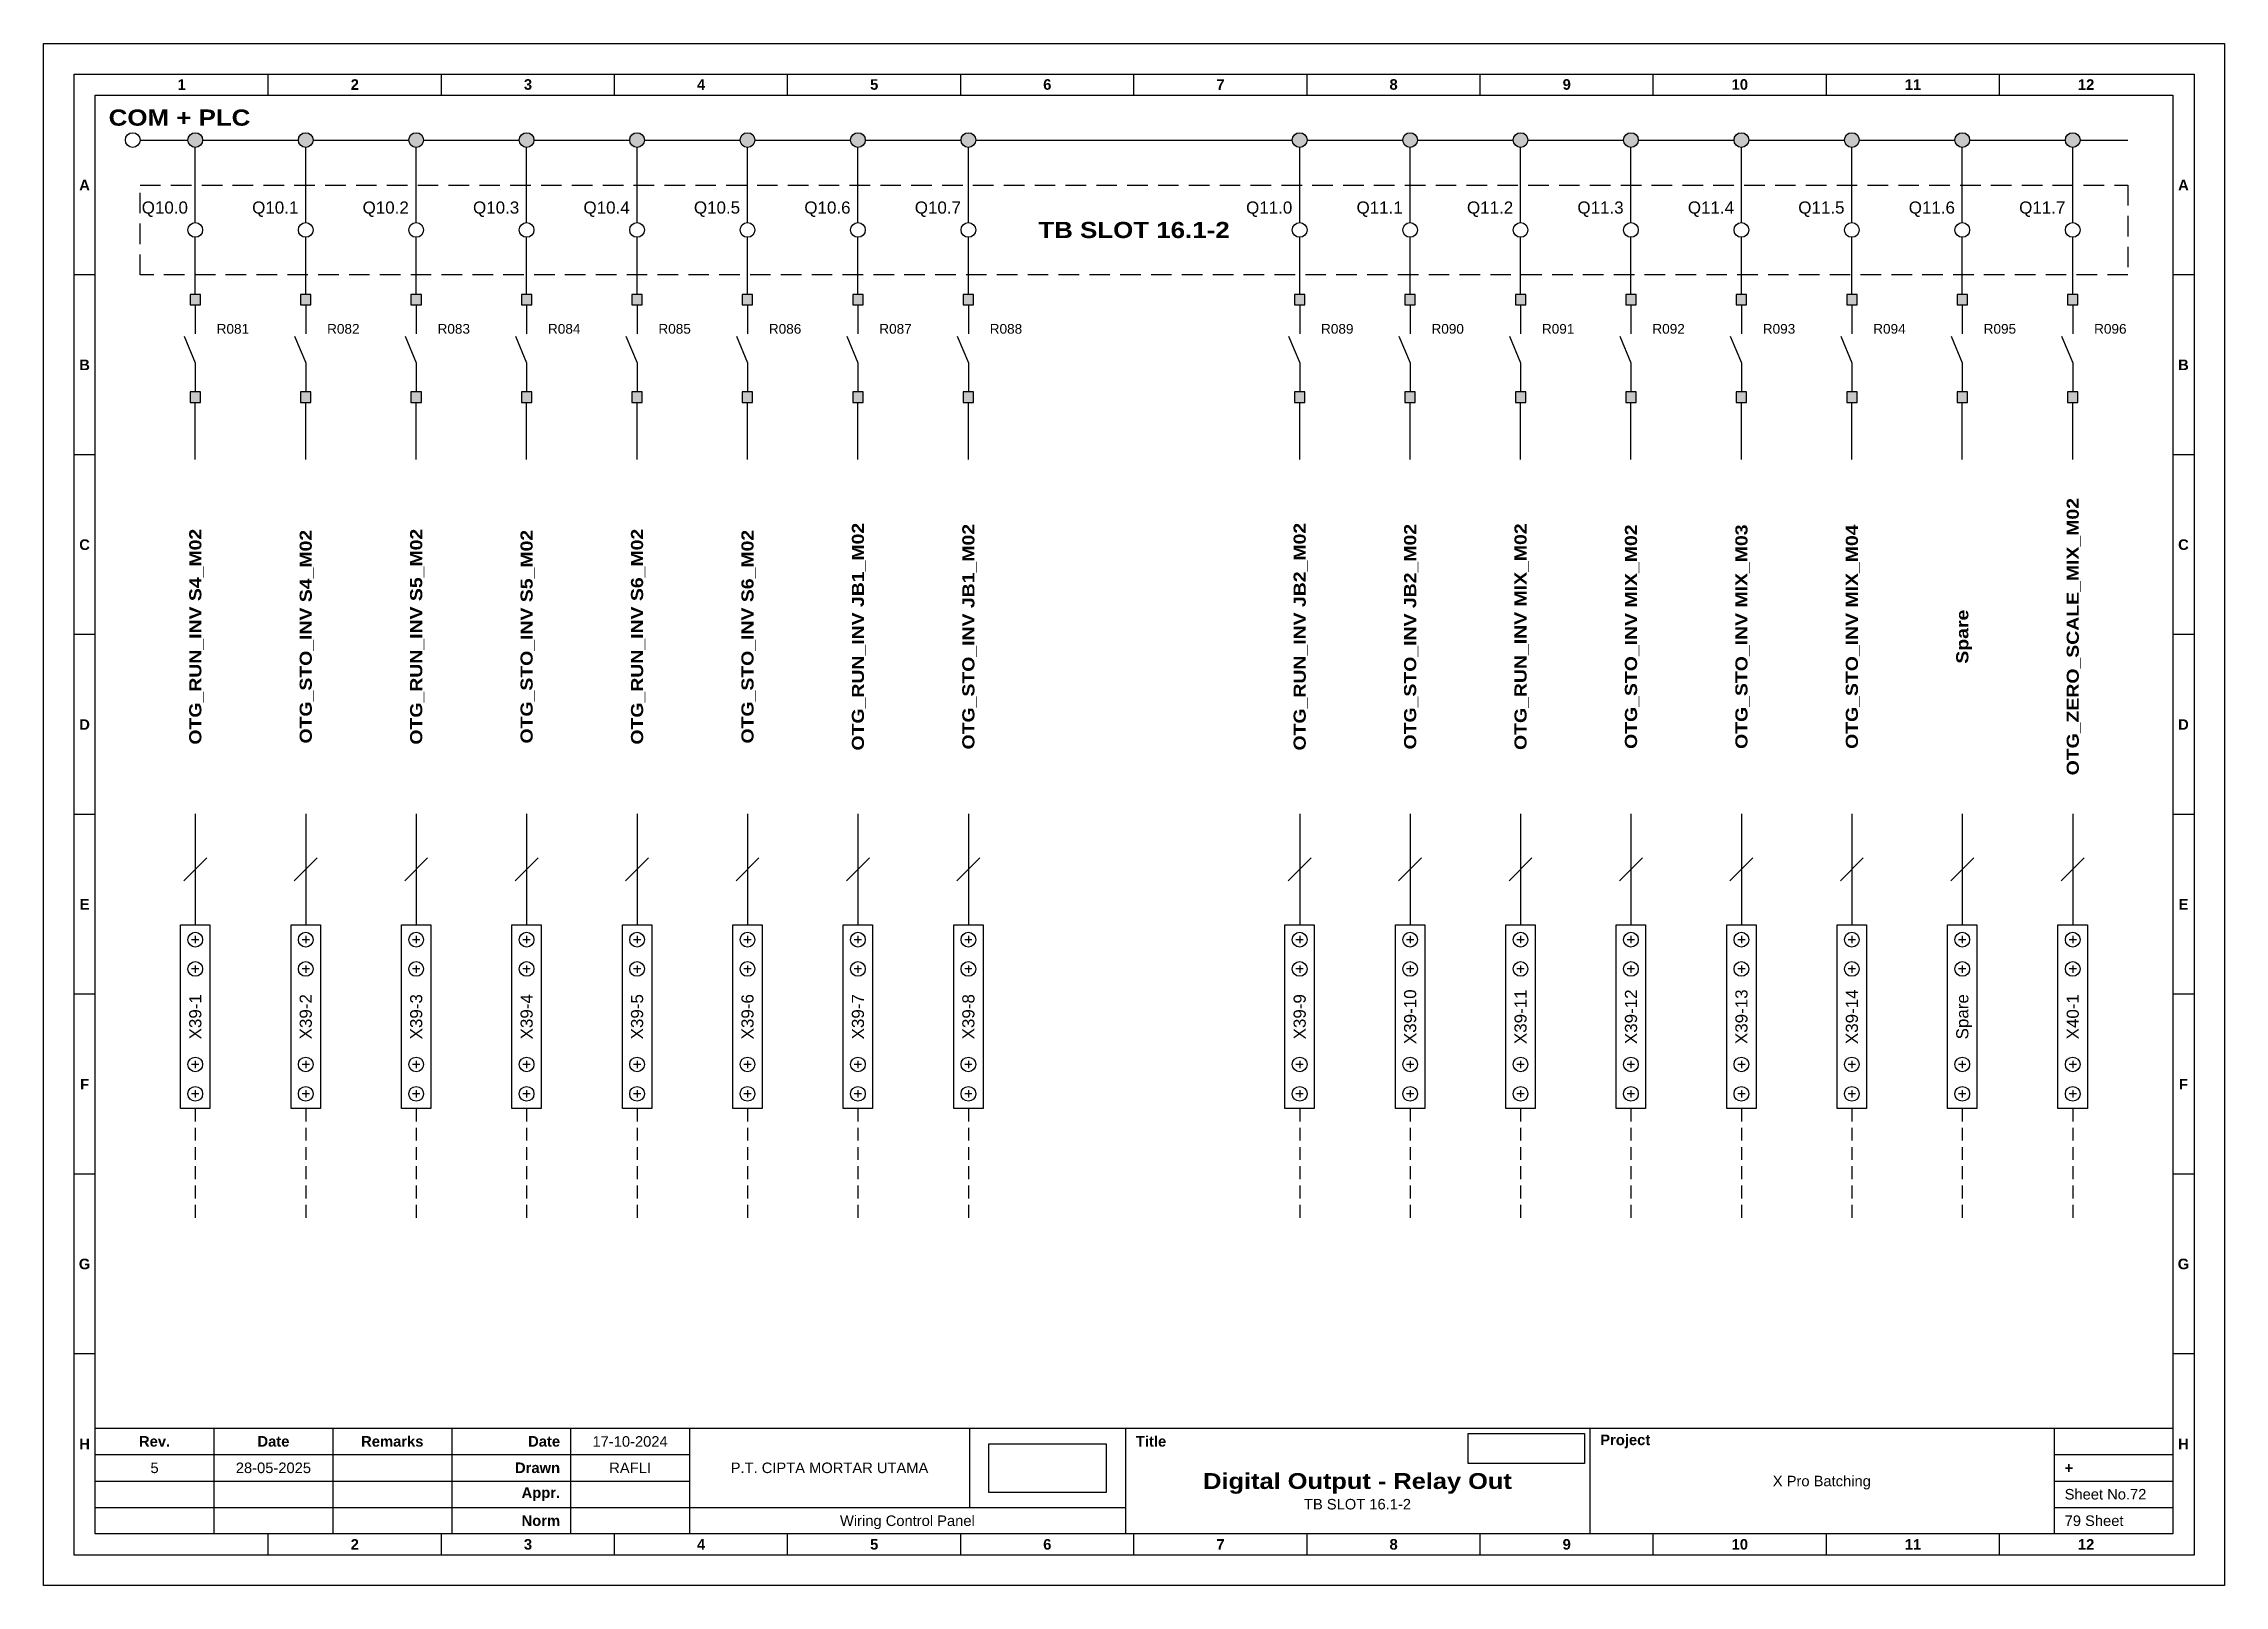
# Model space of a CAD drawing. Header units: millimetres. Extents: x 1512 to 2711, y 1342 to 1994.
# Drawn here: x 2131.7 to 2401.1, y 1572.7 to 1763.1 of the extents above; entities that cross this region are included whole.
import ezdxf
from ezdxf.enums import TextEntityAlignment as Align

# ---------------------------------------------------------------- set-up
doc = ezdxf.new("R2010")
doc.units = ezdxf.units.MM
doc.linetypes.add('HIDDEN', pattern=[9.525, 6.35, -3.175])
doc.styles.add('Bold', font='ariblk.ttf', dxfattribs={"height": 25.4})
doc.styles.get("Standard").update_dxf_attribs({"font": 'arial.ttf'})
picture_1 = doc.add_image_def('image1.png', size_in_pixel=(2048, 847))
picture_2 = doc.add_image_def('image2.png', size_in_pixel=(2092, 542))

msp = doc.modelspace()

# ---------------------------------------------------------------- texts
at = {"ltscale": 500, "style": 'Bold'}
msp.add_text('COM + PLC', height=2, dxfattribs=at).set_placement((2139.74, 1753.93), align=Align.MIDDLE_LEFT)
at = {"ltscale": 500}
for s, p in [('Q10.0', (2149.53, 1742.82)), ('Q10.1', (2163.17, 1742.82)), ('Q10.2', (2176.81, 1742.82)), ('Q10.3', (2190.45, 1742.82)), ('Q10.4', (2204.09, 1742.82)), ('Q10.5', (2217.73, 1742.82)), ('Q10.6', (2231.37, 1742.82)), ('Q10.7', (2245.01, 1742.82)), ('Q11.0', (2285.93, 1742.82)), ('Q11.1', (2299.57, 1742.82)), ('Q11.2', (2313.21, 1742.82)), ('Q11.3', (2326.85, 1742.82)), ('Q11.4', (2340.49, 1742.82)), ('Q11.5', (2354.13, 1742.82)), ('Q11.6', (2367.77, 1742.82)), ('Q11.7', (2381.41, 1742.82))]:
    msp.add_text(s, height=1.5, dxfattribs=at).set_placement(p, align=Align.MIDDLE_RIGHT)
at = {"ltscale": 500, "style": 'Bold'}
msp.add_text('TB SLOT 16.1-2', height=2, dxfattribs=at).set_placement((2266.38, 1740.05), align=Align.MIDDLE_CENTER)
at = {"ltscale": 500}
for s, p in [('R081', (2153.08, 1727.84)), ('R082', (2166.72, 1727.84)), ('R083', (2180.36, 1727.84)), ('R084', (2194, 1727.84)), ('R085', (2207.64, 1727.84)), ('R086', (2221.28, 1727.84)), ('R087', (2234.92, 1727.84)), ('R088', (2248.56, 1727.84)), ('R089', (2289.48, 1727.84)), ('R090', (2303.12, 1727.84)), ('R091', (2316.76, 1727.84)), ('R092', (2330.4, 1727.84)), ('R093', (2344.04, 1727.84)), ('R094', (2357.68, 1727.84)), ('R095', (2371.32, 1727.84)), ('R096', (2384.96, 1727.84))]:
    msp.add_text(s, height=1.2, dxfattribs=at).set_placement(p, align=Align.MIDDLE_LEFT)
at = {"ltscale": 500, "style": 'Bold'}
for s, p in [('OTG_ZERO_SCALE_MIX_M02', (2382.32, 1689.82)), ('OTG_RUN_INV S4_M02', (2150.44, 1689.82)), ('OTG_STO_INV S4_M02', (2164.08, 1689.82)), ('OTG_RUN_INV S5_M02', (2177.72, 1689.82)), ('OTG_STO_INV S5_M02', (2191.36, 1689.82)), ('OTG_RUN_INV S6_M02', (2205, 1689.82)), ('OTG_STO_INV S6_M02', (2218.64, 1689.82)), ('OTG_RUN_INV JB1_M02', (2232.28, 1689.82)), ('OTG_STO_INV JB1_M02', (2245.92, 1689.82)), ('OTG_RUN_INV JB2_M02', (2286.84, 1689.82)), ('OTG_STO_INV JB2_M02', (2300.48, 1689.82)), ('OTG_RUN_INV MIX_M02', (2314.12, 1689.82)), ('OTG_STO_INV MIX_M02', (2327.76, 1689.82)), ('OTG_STO_INV MIX_M03', (2341.4, 1689.82)), ('OTG_STO_INV MIX_M04', (2355.04, 1689.82)), ('Spare', (2368.68, 1689.82))]:
    msp.add_text(s, height=1.5, rotation=90, dxfattribs=at).set_placement(p, align=Align.MIDDLE_CENTER)
at = {"ltscale": 500}
for s, p in [('X39-10', (2300.48, 1642.88)), ('X39-11', (2314.12, 1642.88)), ('X39-12', (2327.76, 1642.88)), ('X39-13', (2341.4, 1642.88)), ('X39-14', (2355.04, 1642.88)), ('X39-1', (2150.44, 1642.88)), ('X39-2', (2164.08, 1642.88)), ('X39-3', (2177.72, 1642.88)), ('X39-4', (2191.36, 1642.88)), ('X39-5', (2205, 1642.88)), ('X39-6', (2218.64, 1642.88)), ('X39-7', (2232.28, 1642.88)), ('X39-8', (2245.92, 1642.88)), ('X39-9', (2286.84, 1642.88)), ('Spare', (2368.68, 1642.88)), ('X40-1', (2382.32, 1642.88))]:
    msp.add_text(s, height=1.5, rotation=90, dxfattribs=at).set_placement(p, align=Align.MIDDLE_CENTER)

# ---------------------------------------------------------------- blocks, each defined once
blk = doc.blocks.new('KOP MU PROJECT')
at = {"color": 6, "ltscale": 50}
for p, q in [((27.74, 184.05), (27.74, 186.66)), ((49.13, 184.05), (49.13, 186.66)), ((70.51, 184.05), (70.51, 186.66)), ((91.89, 184.05), (91.89, 186.66)), ((113.27, 184.05), (113.27, 186.66)), ((134.66, 184.05), (134.66, 186.66)), ((156.04, 184.05), (156.04, 186.66)), ((177.42, 184.05), (177.42, 186.66)), ((198.8, 184.05), (198.8, 186.66)), ((220.19, 184.05), (220.19, 186.66)), ((241.57, 184.05), (241.57, 186.66)), ((6.36, 161.84), (3.75, 161.84)), ((265.59, 161.84), (262.98, 161.84)), ((6.36, 139.63), (3.75, 139.63)), ((265.59, 139.63), (262.98, 139.63)), ((6.36, 117.42), (3.75, 117.42)), ((265.59, 117.42), (262.98, 117.42)), ((6.36, 95.22), (3.75, 95.22)), ((265.59, 95.22), (262.98, 95.22)), ((6.36, 73.01), (3.75, 73.01)), ((265.59, 73.01), (262.98, 73.01)), ((6.36, 50.8), (3.75, 50.8)), ((265.59, 50.8), (262.98, 50.8)), ((6.36, 28.59), (3.75, 28.59)), ((265.59, 28.59), (262.98, 28.59)), ((27.74, 3.75), (27.74, 6.36)), ((49.13, 3.75), (49.13, 6.36)), ((70.51, 3.75), (70.51, 6.36)), ((91.89, 3.75), (91.89, 6.36)), ((113.27, 3.75), (113.27, 6.36)), ((134.66, 3.75), (134.66, 6.36)), ((156.04, 3.75), (156.04, 6.36)), ((177.42, 3.75), (177.42, 6.36)), ((198.8, 3.75), (198.8, 6.36)), ((220.19, 3.75), (220.19, 6.36)), ((241.57, 3.75), (241.57, 6.36))]:
    blk.add_line(p, q, dxfattribs=at)
at = {"ltscale": 50}
for p, q in [((6.36, 19.41), (262.98, 19.41)), ((21.04, 19.41), (21.04, 6.36)), ((35.72, 19.41), (35.72, 6.36)), ((50.41, 19.41), (50.41, 6.36)), ((65.09, 19.41), (65.09, 6.36)), ((79.77, 19.41), (79.77, 6.36)), ((114.35, 19.41), (114.35, 9.62)), ((133.6, 19.41), (133.6, 6.36)), ((190.95, 19.41), (190.95, 6.36)), ((248.3, 19.41), (248.3, 6.36)), ((6.36, 16.15), (79.77, 16.15)), ((248.3, 16.15), (262.98, 16.15)), ((6.36, 12.89), (79.77, 12.89)), ((248.3, 12.89), (262.98, 12.89)), ((6.36, 9.62), (133.6, 9.62)), ((248.3, 9.62), (262.98, 9.62))]:
    blk.add_line(p, q, dxfattribs=at)
at = {"color": 1, "ltscale": 50}
blk.add_lwpolyline([(269.34, 0), (0, 0), (0, 190.41), (269.34, 190.41)], close=True, dxfattribs=at)
at = {"color": 6, "ltscale": 50}
for points in [[(265.59, 3.75), (3.75, 3.75), (3.75, 186.66), (265.59, 186.66)], [(262.98, 6.36), (6.36, 6.36), (6.36, 184.05), (262.98, 184.05)]]:
    blk.add_lwpolyline(points, close=True, dxfattribs=at)
at = {"ltscale": 50, "char_height": 1.305, "attachment_point": 4}
for s, width, heights, insert in [('\\pxqc;{\\fArial|b1|i0|c0|p34;1}', 21.3825, [2.51], (6.36, 185.36)), ('\\pxqc;{\\fArial|b1|i0|c0|p34;2}', 21.3825, [2.51], (27.74, 185.36)), ('\\pxqc;{\\fArial|b1|i0|c0|p34;3}', 21.3825, [2.51], (49.13, 185.36)), ('\\pxqc;{\\fArial|b1|i0|c0|p34;4}', 21.3825, [2.51], (70.51, 185.36)), ('\\pxqc;{\\fArial|b1|i0|c0|p34;5}', 21.3825, [2.51], (91.89, 185.36)), ('\\pxqc;{\\fArial|b1|i0|c0|p34;6}', 21.3825, [2.51], (113.27, 185.36)), ('\\pxqc;{\\fArial|b1|i0|c0|p34;7}', 21.3825, [2.51], (134.66, 185.36)), ('\\pxqc;{\\fArial|b1|i0|c0|p34;8}', 21.3825, [2.51], (156.04, 185.36)), ('\\pxqc;{\\fArial|b1|i0|c0|p34;9}', 21.3825, [2.51], (177.42, 185.36)), ('\\pxqc;{\\fArial|b1|i0|c0|p34;10}', 21.3825, [2.51], (198.8, 185.36)), ('\\pxqc;{\\fArial|b1|i0|c0|p34;11}', 21.3825, [2.51], (220.19, 185.36)), ('\\pxqc;{\\fArial|b1|i0|c0|p34;12}', 21.3825, [2.51], (241.57, 185.36)), ('\\pxqc;{\\fArial|b1|i0|c0|p34;A}', 2.61, [2.51], (3.75, 172.95)), ('\\pxqc;{\\fArial|b1|i0|c0|p34;A}', 2.61, [2.51], (262.98, 172.95)), ('\\pxqc;{\\fArial|b1|i0|c0|p34;B}', 2.61, [2.51], (3.75, 150.74)), ('\\pxqc;{\\fArial|b1|i0|c0|p34;B}', 2.61, [2.51], (262.98, 150.74)), ('\\pxqc;{\\fArial|b1|i0|c0|p34;C}', 2.61, [2.51], (3.75, 128.53)), ('\\pxqc;{\\fArial|b1|i0|c0|p34;C}', 2.61, [2.51], (262.98, 128.53)), ('\\pxqc;{\\fArial|b1|i0|c0|p34;D}', 2.61, [2.51], (3.75, 106.32)), ('\\pxqc;{\\fArial|b1|i0|c0|p34;D}', 2.61, [2.51], (262.98, 106.32)), ('\\pxqc;{\\fArial|b1|i0|c0|p34;E}', 2.61, [2.51], (3.75, 84.11)), ('\\pxqc;{\\fArial|b1|i0|c0|p34;E}', 2.61, [2.51], (262.98, 84.11)), ('\\pxqc;{\\fArial|b1|i0|c0|p34;F}', 2.61, [2.51], (3.75, 61.9)), ('\\pxqc;{\\fArial|b1|i0|c0|p34;F}', 2.61, [2.51], (262.98, 61.9)), ('\\pxqc;{\\fArial|b1|i0|c0|p34;G}', 2.61, [2.51], (3.75, 39.69)), ('\\pxqc;{\\fArial|b1|i0|c0|p34;G}', 2.61, [2.51], (262.98, 39.69)), ('\\pxqc;{\\fArial|b1|i0|c0|p34;H}', 2.61, [2.51], (3.75, 17.47)), ('\\pxqc;{\\fArial|b1|i0|c0|p34;Rev.}', 14.6811, [2.88], (6.36, 17.78)), ('\\pxqc;{\\fArial|b1|i0|c0|p34;Date}', 14.6811, [2.88], (21.04, 17.78)), ('\\pxqc;{\\fArial|b1|i0|c0|p34;Remarks}', 14.6811, [2.88], (35.72, 17.78)), ('\\pxqr;{\\fArial|b1|i0|c0|p34;Date}', 13.3761, [2.88], (50.41, 17.78)), ('\\pxql;{\\fArial|b1|i0|c0|p34;Title}', 50.2419, [2.88], (134.9, 17.78)), ('\\pxql;{\\fArial|b1|i0|c0|p34;Project}', 50.2419, [2.88], (192.25, 17.78)), ('\\pxqc;{\\fArial|b1|i0|c0|p34;H}', 2.61, [2.51], (262.98, 17.47)), ('\\pxqr;{\\fArial|b1|i0|c0|p34;Drawn}', 13.3761, [2.88], (50.41, 14.52)), ('\\pxql;{\\fArial|b1|i0|c0|p34;+}', 14.6811, [2.88], (249.61, 14.52)), ('\\pxqr;{\\fArial|b1|i0|c0|p34;Appr.}', 13.3761, [2.88], (50.41, 11.26)), ('\\pxqr;{\\fArial|b1|i0|c0|p34;Norm}', 13.3761, [2.88], (50.41, 7.99)), ('\\pxqc;{\\fArial|b1|i0|c0|p34;2}', 21.3825, [2.51], (27.74, 5.06)), ('\\pxqc;{\\fArial|b1|i0|c0|p34;3}', 21.3825, [2.51], (49.13, 5.06)), ('\\pxqc;{\\fArial|b1|i0|c0|p34;4}', 21.3825, [2.51], (70.51, 5.06)), ('\\pxqc;{\\fArial|b1|i0|c0|p34;5}', 21.3825, [2.51], (91.89, 5.06)), ('\\pxqc;{\\fArial|b1|i0|c0|p34;6}', 21.3825, [2.51], (113.27, 5.06)), ('\\pxqc;{\\fArial|b1|i0|c0|p34;7}', 21.3825, [2.51], (134.66, 5.06)), ('\\pxqc;{\\fArial|b1|i0|c0|p34;8}', 21.3825, [2.51], (156.04, 5.06)), ('\\pxqc;{\\fArial|b1|i0|c0|p34;9}', 21.3825, [2.51], (177.42, 5.06)), ('\\pxqc;{\\fArial|b1|i0|c0|p34;10}', 21.3825, [2.51], (198.8, 5.06)), ('\\pxqc;{\\fArial|b1|i0|c0|p34;11}', 21.3825, [2.51], (220.19, 5.06)), ('\\pxqc;{\\fArial|b1|i0|c0|p34;12}', 21.3825, [2.51], (241.57, 5.06))]:
    blk.add_mtext_dynamic_manual_height_columns(s, width=width, gutter_width=0.0326, heights=heights, dxfattribs=dict(at, insert=insert))
at = {"ltscale": 50}
for tag, p in [('DATECREATED', (72.43, 17.78)), ('REV', (13.7, 14.52)), ('REVDATE', (28.38, 14.52)), ('REMARKS', (43.06, 14.52)), ('DRAWN', (72.43, 14.52)), ('COMPANY', (97.06, 14.52)), ('PROJECT', (219.62, 12.89)), ('APPR', (72.43, 11.26)), ('NORM', (72.43, 7.99)), ('DRAWINGCATEGORY', (106.68, 7.99)), ('DESCRIPTION', (162.27, 10.03))]:
    blk.add_attdef(tag, text='', height=1.3, dxfattribs=at).set_placement(p, align=Align.MIDDLE_CENTER)
at = {"ltscale": 50, "style": 'Bold'}
blk.add_attdef('TITLE', text='', height=1.96, dxfattribs=at).set_placement((162.27, 12.89), align=Align.MIDDLE_CENTER)
at = {"ltscale": 50}
for tag, p in [('SHEETNUMBER', (249.61, 11.26)), ('TOTALSHEET', (249.61, 7.99))]:
    blk.add_attdef(tag, text='', height=1.3, dxfattribs=at).set_placement(p, align=Align.MIDDLE_LEFT)
image = blk.add_image(picture_1, insert=(116.72, 11.48), size_in_units=(14.5, 6), dxfattribs=at)
image.dxf.flags = 15
image = blk.add_image(picture_2, insert=(175.94, 15.04), size_in_units=(14.36, 3.72), dxfattribs=at)
image.dxf.flags = 15

# ---------------------------------------------------------------- hatches: boundary and pattern name
at = {"true_color": 0x105689}
h = msp.add_hatch(color=146, dxfattribs=at)
h.dxf.hatch_style = 1
h.paths.add_polyline_path([(2383.22, 1751.15, 1), (2381.41, 1751.15, 1)])
h.paths.add_polyline_path([(2369.58, 1751.15, 1), (2367.77, 1751.15, 1)])
h.paths.add_polyline_path([(2355.94, 1751.15, 1), (2354.13, 1751.15, 1)])
h.paths.add_polyline_path([(2342.3, 1751.15, 1), (2340.49, 1751.15, 1)])
h.paths.add_polyline_path([(2328.66, 1751.15, 1), (2326.85, 1751.15, 1)])
h.paths.add_polyline_path([(2315.02, 1751.15, 1), (2313.21, 1751.15, 1)])
h.paths.add_polyline_path([(2301.38, 1751.15, 1), (2299.57, 1751.15, 1)])
h.paths.add_polyline_path([(2287.74, 1751.15, 1), (2285.93, 1751.15, 1)])
h.paths.add_polyline_path([(2246.83, 1751.15, 1), (2245.01, 1751.15, 1)])
h.paths.add_polyline_path([(2233.19, 1751.15, 1), (2231.37, 1751.15, 1)])
h.paths.add_polyline_path([(2219.55, 1751.15, 1), (2217.73, 1751.15, 1)])
h.paths.add_polyline_path([(2205.91, 1751.15, 1), (2204.09, 1751.15, 1)])
h.paths.add_polyline_path([(2192.27, 1751.15, 1), (2190.45, 1751.15, 1)])
h.paths.add_polyline_path([(2178.63, 1751.15, 1), (2176.81, 1751.15, 1)])
h.paths.add_polyline_path([(2164.99, 1751.15, 1), (2163.17, 1751.15, 1)])
h.paths.add_polyline_path([(2151.35, 1751.15, 1), (2149.53, 1751.15, 1)])
h = msp.add_hatch(color=256)
h.dxf.hatch_style = 1
h.paths.add_polyline_path([(2149.8, 1732.09), (2149.8, 1730.81), (2151.08, 1730.81), (2151.08, 1732.09)])
h.paths.add_polyline_path([(2149.8, 1718.76), (2151.08, 1718.76), (2151.08, 1720.04), (2149.8, 1720.04)])
h = msp.add_hatch(color=256)
h.dxf.hatch_style = 1
h.paths.add_polyline_path([(2163.44, 1732.09), (2163.44, 1730.81), (2164.72, 1730.81), (2164.72, 1732.09)])
h.paths.add_polyline_path([(2163.44, 1718.76), (2164.72, 1718.76), (2164.72, 1720.04), (2163.44, 1720.04)])
h = msp.add_hatch(color=256)
h.dxf.hatch_style = 1
h.paths.add_polyline_path([(2177.08, 1732.09), (2177.08, 1730.81), (2178.36, 1730.81), (2178.36, 1732.09)])
h.paths.add_polyline_path([(2177.08, 1718.76), (2178.36, 1718.76), (2178.36, 1720.04), (2177.08, 1720.04)])
h = msp.add_hatch(color=256)
h.dxf.hatch_style = 1
h.paths.add_polyline_path([(2190.72, 1732.09), (2190.72, 1730.81), (2192, 1730.81), (2192, 1732.09)])
h.paths.add_polyline_path([(2190.72, 1718.76), (2192, 1718.76), (2192, 1720.04), (2190.72, 1720.04)])
h = msp.add_hatch(color=256)
h.dxf.hatch_style = 1
h.paths.add_polyline_path([(2204.36, 1732.09), (2204.36, 1730.81), (2205.64, 1730.81), (2205.64, 1732.09)])
h.paths.add_polyline_path([(2204.36, 1718.76), (2205.64, 1718.76), (2205.64, 1720.04), (2204.36, 1720.04)])
h = msp.add_hatch(color=256)
h.dxf.hatch_style = 1
h.paths.add_polyline_path([(2218, 1732.09), (2218, 1730.81), (2219.28, 1730.81), (2219.28, 1732.09)])
h.paths.add_polyline_path([(2218, 1718.76), (2219.28, 1718.76), (2219.28, 1720.04), (2218, 1720.04)])
h = msp.add_hatch(color=256)
h.dxf.hatch_style = 1
h.paths.add_polyline_path([(2231.64, 1732.09), (2231.64, 1730.81), (2232.92, 1730.81), (2232.92, 1732.09)])
h.paths.add_polyline_path([(2231.64, 1718.76), (2232.92, 1718.76), (2232.92, 1720.04), (2231.64, 1720.04)])
h = msp.add_hatch(color=256)
h.dxf.hatch_style = 1
h.paths.add_polyline_path([(2245.28, 1732.09), (2245.28, 1730.81), (2246.56, 1730.81), (2246.56, 1732.09)])
h.paths.add_polyline_path([(2245.28, 1718.76), (2246.56, 1718.76), (2246.56, 1720.04), (2245.28, 1720.04)])
h = msp.add_hatch(color=256)
h.dxf.hatch_style = 1
h.paths.add_polyline_path([(2286.2, 1732.09), (2286.2, 1730.81), (2287.48, 1730.81), (2287.48, 1732.09)])
h.paths.add_polyline_path([(2286.2, 1718.76), (2287.48, 1718.76), (2287.48, 1720.04), (2286.2, 1720.04)])
h = msp.add_hatch(color=256)
h.dxf.hatch_style = 1
h.paths.add_polyline_path([(2299.84, 1732.09), (2299.84, 1730.81), (2301.12, 1730.81), (2301.12, 1732.09)])
h.paths.add_polyline_path([(2299.84, 1718.76), (2301.12, 1718.76), (2301.12, 1720.04), (2299.84, 1720.04)])
h = msp.add_hatch(color=256)
h.dxf.hatch_style = 1
h.paths.add_polyline_path([(2313.48, 1732.09), (2313.48, 1730.81), (2314.76, 1730.81), (2314.76, 1732.09)])
h.paths.add_polyline_path([(2313.48, 1718.76), (2314.76, 1718.76), (2314.76, 1720.04), (2313.48, 1720.04)])
h = msp.add_hatch(color=256)
h.dxf.hatch_style = 1
h.paths.add_polyline_path([(2327.12, 1732.09), (2327.12, 1730.81), (2328.4, 1730.81), (2328.4, 1732.09)])
h.paths.add_polyline_path([(2327.12, 1718.76), (2328.4, 1718.76), (2328.4, 1720.04), (2327.12, 1720.04)])
h = msp.add_hatch(color=256)
h.dxf.hatch_style = 1
h.paths.add_polyline_path([(2340.76, 1732.09), (2340.76, 1730.81), (2342.04, 1730.81), (2342.04, 1732.09)])
h.paths.add_polyline_path([(2340.76, 1718.76), (2342.04, 1718.76), (2342.04, 1720.04), (2340.76, 1720.04)])
h = msp.add_hatch(color=256)
h.dxf.hatch_style = 1
h.paths.add_polyline_path([(2354.4, 1732.09), (2354.4, 1730.81), (2355.68, 1730.81), (2355.68, 1732.09)])
h.paths.add_polyline_path([(2354.4, 1718.76), (2355.68, 1718.76), (2355.68, 1720.04), (2354.4, 1720.04)])
h = msp.add_hatch(color=256)
h.dxf.hatch_style = 1
h.paths.add_polyline_path([(2368.04, 1732.09), (2368.04, 1730.81), (2369.32, 1730.81), (2369.32, 1732.09)])
h.paths.add_polyline_path([(2368.04, 1718.76), (2369.32, 1718.76), (2369.32, 1720.04), (2368.04, 1720.04)])
h = msp.add_hatch(color=256)
h.dxf.hatch_style = 1
h.paths.add_polyline_path([(2381.68, 1732.09), (2381.68, 1730.81), (2382.96, 1730.81), (2382.96, 1732.09)])
h.paths.add_polyline_path([(2381.68, 1718.76), (2382.96, 1718.76), (2382.96, 1720.04), (2381.68, 1720.04)])

# ---------------------------------------------------------------- linework, layer by layer
at = {"color": 146, "true_color": 0x105689}
for p, q in [((2143.62, 1751.15), (2149.53, 1751.15)), ((2151.35, 1751.15), (2163.17, 1751.15)), ((2164.99, 1751.15), (2176.81, 1751.15)), ((2178.63, 1751.15), (2190.45, 1751.15)), ((2192.27, 1751.15), (2204.09, 1751.15)), ((2205.91, 1751.15), (2217.73, 1751.15)), ((2219.55, 1751.15), (2231.37, 1751.15)), ((2233.19, 1751.15), (2245.01, 1751.15)), ((2246.83, 1751.15), (2285.93, 1751.15)), ((2287.74, 1751.15), (2299.57, 1751.15)), ((2301.38, 1751.15), (2313.21, 1751.15)), ((2315.02, 1751.15), (2326.85, 1751.15)), ((2328.66, 1751.15), (2340.49, 1751.15)), ((2342.3, 1751.15), (2354.13, 1751.15)), ((2355.94, 1751.15), (2367.77, 1751.15)), ((2369.58, 1751.15), (2381.41, 1751.15)), ((2383.22, 1751.15), (2389.14, 1751.15)), ((2150.44, 1740.95), (2150.44, 1750.24)), ((2164.08, 1740.95), (2164.08, 1750.24)), ((2177.72, 1740.95), (2177.72, 1750.24)), ((2191.36, 1740.95), (2191.36, 1750.24)), ((2205, 1740.95), (2205, 1750.24)), ((2218.64, 1740.95), (2218.64, 1750.24)), ((2232.28, 1740.95), (2232.28, 1750.24)), ((2245.92, 1740.95), (2245.92, 1750.24)), ((2286.84, 1740.95), (2286.84, 1750.24)), ((2300.48, 1740.95), (2300.48, 1750.24)), ((2314.12, 1740.95), (2314.12, 1750.24)), ((2327.76, 1740.95), (2327.76, 1750.24)), ((2341.4, 1740.95), (2341.4, 1750.24)), ((2355.04, 1740.95), (2355.04, 1750.24)), ((2368.68, 1740.95), (2368.68, 1750.24)), ((2382.32, 1740.95), (2382.32, 1750.24)), ((2150.44, 1732.09), (2150.44, 1739.14)), ((2164.08, 1732.09), (2164.08, 1739.14)), ((2177.72, 1732.09), (2177.72, 1739.14)), ((2191.36, 1732.09), (2191.36, 1739.14)), ((2205, 1732.09), (2205, 1739.14)), ((2218.64, 1732.09), (2218.64, 1739.14)), ((2232.28, 1732.09), (2232.28, 1739.14)), ((2245.92, 1732.09), (2245.92, 1739.14)), ((2286.84, 1732.09), (2286.84, 1739.14)), ((2300.48, 1732.09), (2300.48, 1739.14)), ((2314.12, 1732.09), (2314.12, 1739.14)), ((2327.76, 1732.09), (2327.76, 1739.14)), ((2341.4, 1732.09), (2341.4, 1739.14)), ((2355.04, 1732.09), (2355.04, 1739.14)), ((2368.68, 1732.09), (2368.68, 1739.14)), ((2382.32, 1732.09), (2382.32, 1739.14)), ((2150.44, 1711.7), (2150.44, 1718.76)), ((2164.08, 1711.7), (2164.08, 1718.76)), ((2177.72, 1711.7), (2177.72, 1718.76)), ((2191.36, 1711.7), (2191.36, 1718.76)), ((2205, 1711.7), (2205, 1718.76)), ((2218.64, 1711.7), (2218.64, 1718.76)), ((2232.28, 1711.7), (2232.28, 1718.76)), ((2245.92, 1711.7), (2245.92, 1718.76)), ((2286.84, 1711.7), (2286.84, 1718.76)), ((2300.48, 1711.7), (2300.48, 1718.76)), ((2314.12, 1711.7), (2314.12, 1718.76)), ((2327.76, 1711.7), (2327.76, 1718.76)), ((2341.4, 1711.7), (2341.4, 1718.76)), ((2355.04, 1711.7), (2355.04, 1718.76)), ((2368.68, 1711.7), (2368.68, 1718.76)), ((2382.32, 1711.7), (2382.32, 1718.76)), ((2150.44, 1667.94), (2150.44, 1654.22)), ((2164.08, 1667.94), (2164.08, 1654.22)), ((2177.72, 1667.94), (2177.72, 1654.22)), ((2191.36, 1667.94), (2191.36, 1654.22)), ((2205, 1667.94), (2205, 1654.22)), ((2218.64, 1667.94), (2218.64, 1654.22)), ((2232.28, 1667.94), (2232.28, 1654.22)), ((2245.92, 1667.94), (2245.92, 1654.22)), ((2286.84, 1667.94), (2286.84, 1654.22)), ((2300.48, 1667.94), (2300.48, 1654.22)), ((2314.12, 1667.94), (2314.12, 1654.22)), ((2327.76, 1667.94), (2327.76, 1654.22)), ((2341.4, 1667.94), (2341.4, 1654.22)), ((2355.04, 1667.94), (2355.04, 1654.22)), ((2368.68, 1667.94), (2368.68, 1654.22)), ((2382.32, 1667.94), (2382.32, 1654.22)), ((2149.03, 1659.66), (2151.85, 1662.49)), ((2162.67, 1659.66), (2165.49, 1662.49)), ((2176.31, 1659.66), (2179.13, 1662.49)), ((2189.95, 1659.66), (2192.77, 1662.49)), ((2203.59, 1659.66), (2206.41, 1662.49)), ((2217.23, 1659.66), (2220.05, 1662.49)), ((2230.86, 1659.66), (2233.69, 1662.49)), ((2244.5, 1659.66), (2247.33, 1662.49)), ((2285.42, 1659.66), (2288.25, 1662.49)), ((2299.06, 1659.66), (2301.89, 1662.49)), ((2312.7, 1659.66), (2315.53, 1662.49)), ((2326.34, 1659.66), (2329.17, 1662.49)), ((2339.98, 1659.66), (2342.81, 1662.49)), ((2353.62, 1659.66), (2356.45, 1662.49)), ((2367.26, 1659.66), (2370.09, 1662.49)), ((2380.9, 1659.66), (2383.73, 1662.49))]:
    msp.add_line(p, q, dxfattribs=at)
at = {"ltscale": 50}
for p, q in [((2150.44, 1730.81), (2150.44, 1727.22)), ((2164.08, 1730.81), (2164.08, 1727.22)), ((2177.72, 1730.81), (2177.72, 1727.22)), ((2191.36, 1730.81), (2191.36, 1727.22)), ((2205, 1730.81), (2205, 1727.22)), ((2218.64, 1730.81), (2218.64, 1727.22)), ((2232.28, 1730.81), (2232.28, 1727.22)), ((2245.92, 1730.81), (2245.92, 1727.22)), ((2286.84, 1730.81), (2286.84, 1727.22)), ((2300.48, 1730.81), (2300.48, 1727.22)), ((2314.12, 1730.81), (2314.12, 1727.22)), ((2327.76, 1730.81), (2327.76, 1727.22)), ((2341.4, 1730.81), (2341.4, 1727.22)), ((2355.04, 1730.81), (2355.04, 1727.22)), ((2368.68, 1730.81), (2368.68, 1727.22)), ((2382.32, 1730.81), (2382.32, 1727.22)), ((2149.07, 1726.94), (2150.44, 1723.63)), ((2162.71, 1726.94), (2164.08, 1723.63)), ((2176.35, 1726.94), (2177.72, 1723.63)), ((2189.99, 1726.94), (2191.36, 1723.63)), ((2203.63, 1726.94), (2205, 1723.63)), ((2217.27, 1726.94), (2218.64, 1723.63)), ((2230.91, 1726.94), (2232.28, 1723.63)), ((2244.55, 1726.94), (2245.92, 1723.63)), ((2285.46, 1726.94), (2286.84, 1723.63)), ((2299.1, 1726.94), (2300.48, 1723.63)), ((2312.74, 1726.94), (2314.12, 1723.63)), ((2326.38, 1726.94), (2327.76, 1723.63)), ((2340.02, 1726.94), (2341.4, 1723.63)), ((2353.66, 1726.94), (2355.04, 1723.63)), ((2367.3, 1726.94), (2368.68, 1723.63)), ((2380.94, 1726.94), (2382.32, 1723.63)), ((2150.44, 1723.63), (2150.44, 1720.04)), ((2164.08, 1723.63), (2164.08, 1720.04)), ((2177.72, 1723.63), (2177.72, 1720.04)), ((2191.36, 1723.63), (2191.36, 1720.04)), ((2205, 1723.63), (2205, 1720.04)), ((2218.64, 1723.63), (2218.64, 1720.04)), ((2232.28, 1723.63), (2232.28, 1720.04)), ((2245.92, 1723.63), (2245.92, 1720.04)), ((2286.84, 1723.63), (2286.84, 1720.04)), ((2300.48, 1723.63), (2300.48, 1720.04)), ((2314.12, 1723.63), (2314.12, 1720.04)), ((2327.76, 1723.63), (2327.76, 1720.04)), ((2341.4, 1723.63), (2341.4, 1720.04)), ((2355.04, 1723.63), (2355.04, 1720.04)), ((2368.68, 1723.63), (2368.68, 1720.04)), ((2382.32, 1723.63), (2382.32, 1720.04))]:
    msp.add_line(p, q, dxfattribs=at)
at = {"color": 6}
for p, q in [((2150.89, 1652.4), (2149.99, 1652.4)), ((2150.44, 1652.86), (2150.44, 1651.95)), ((2164.53, 1652.4), (2163.63, 1652.4)), ((2164.08, 1652.86), (2164.08, 1651.95)), ((2178.17, 1652.4), (2177.27, 1652.4)), ((2177.72, 1652.86), (2177.72, 1651.95)), ((2191.81, 1652.4), (2190.91, 1652.4)), ((2191.36, 1652.86), (2191.36, 1651.95)), ((2205.45, 1652.4), (2204.55, 1652.4)), ((2205, 1652.86), (2205, 1651.95)), ((2219.09, 1652.4), (2218.19, 1652.4)), ((2218.64, 1652.86), (2218.64, 1651.95)), ((2232.73, 1652.4), (2231.83, 1652.4)), ((2232.28, 1652.86), (2232.28, 1651.95)), ((2246.37, 1652.4), (2245.47, 1652.4)), ((2245.92, 1652.86), (2245.92, 1651.95)), ((2287.29, 1652.4), (2286.38, 1652.4)), ((2286.84, 1652.86), (2286.84, 1651.95)), ((2300.93, 1652.4), (2300.02, 1652.4)), ((2300.48, 1652.86), (2300.48, 1651.95)), ((2314.57, 1652.4), (2313.66, 1652.4)), ((2314.12, 1652.86), (2314.12, 1651.95)), ((2328.21, 1652.4), (2327.3, 1652.4)), ((2327.76, 1652.86), (2327.76, 1651.95)), ((2341.85, 1652.4), (2340.94, 1652.4)), ((2341.4, 1652.86), (2341.4, 1651.95)), ((2355.49, 1652.4), (2354.58, 1652.4)), ((2355.04, 1652.86), (2355.04, 1651.95)), ((2369.13, 1652.4), (2368.22, 1652.4)), ((2368.68, 1652.86), (2368.68, 1651.95)), ((2382.77, 1652.4), (2381.86, 1652.4)), ((2382.32, 1652.86), (2382.32, 1651.95)), ((2150.89, 1648.78), (2149.99, 1648.78)), ((2150.44, 1649.23), (2150.44, 1648.32)), ((2164.53, 1648.78), (2163.63, 1648.78)), ((2164.08, 1649.23), (2164.08, 1648.32)), ((2178.17, 1648.78), (2177.27, 1648.78)), ((2177.72, 1649.23), (2177.72, 1648.32)), ((2191.81, 1648.78), (2190.91, 1648.78)), ((2191.36, 1649.23), (2191.36, 1648.32)), ((2205.45, 1648.78), (2204.55, 1648.78)), ((2205, 1649.23), (2205, 1648.32)), ((2219.09, 1648.78), (2218.19, 1648.78)), ((2218.64, 1649.23), (2218.64, 1648.32)), ((2232.73, 1648.78), (2231.83, 1648.78)), ((2232.28, 1649.23), (2232.28, 1648.32)), ((2246.37, 1648.78), (2245.47, 1648.78)), ((2245.92, 1649.23), (2245.92, 1648.32)), ((2287.29, 1648.78), (2286.38, 1648.78)), ((2286.84, 1649.23), (2286.84, 1648.32)), ((2300.93, 1648.78), (2300.02, 1648.78)), ((2300.48, 1649.23), (2300.48, 1648.32)), ((2314.57, 1648.78), (2313.66, 1648.78)), ((2314.12, 1649.23), (2314.12, 1648.32)), ((2328.21, 1648.78), (2327.3, 1648.78)), ((2327.76, 1649.23), (2327.76, 1648.32)), ((2341.85, 1648.78), (2340.94, 1648.78)), ((2341.4, 1649.23), (2341.4, 1648.32)), ((2355.49, 1648.78), (2354.58, 1648.78)), ((2355.04, 1649.23), (2355.04, 1648.32)), ((2369.13, 1648.78), (2368.22, 1648.78)), ((2368.68, 1649.23), (2368.68, 1648.32)), ((2382.77, 1648.78), (2381.86, 1648.78)), ((2382.32, 1649.23), (2382.32, 1648.32)), ((2150.89, 1636.99), (2149.99, 1636.99)), ((2150.44, 1637.44), (2150.44, 1636.54)), ((2164.53, 1636.99), (2163.63, 1636.99)), ((2164.08, 1637.44), (2164.08, 1636.54)), ((2178.17, 1636.99), (2177.27, 1636.99)), ((2177.72, 1637.44), (2177.72, 1636.54)), ((2191.81, 1636.99), (2190.91, 1636.99)), ((2191.36, 1637.44), (2191.36, 1636.54)), ((2205.45, 1636.99), (2204.55, 1636.99)), ((2205, 1637.44), (2205, 1636.54)), ((2219.09, 1636.99), (2218.19, 1636.99)), ((2218.64, 1637.44), (2218.64, 1636.54)), ((2232.73, 1636.99), (2231.83, 1636.99)), ((2232.28, 1637.44), (2232.28, 1636.54)), ((2246.37, 1636.99), (2245.47, 1636.99)), ((2245.92, 1637.44), (2245.92, 1636.54)), ((2287.29, 1636.99), (2286.38, 1636.99)), ((2286.84, 1637.44), (2286.84, 1636.54)), ((2300.93, 1636.99), (2300.02, 1636.99)), ((2300.48, 1637.44), (2300.48, 1636.54)), ((2314.57, 1636.99), (2313.66, 1636.99)), ((2314.12, 1637.44), (2314.12, 1636.54)), ((2328.21, 1636.99), (2327.3, 1636.99)), ((2327.76, 1637.44), (2327.76, 1636.54)), ((2341.85, 1636.99), (2340.94, 1636.99)), ((2341.4, 1637.44), (2341.4, 1636.54)), ((2355.49, 1636.99), (2354.58, 1636.99)), ((2355.04, 1637.44), (2355.04, 1636.54)), ((2369.13, 1636.99), (2368.22, 1636.99)), ((2368.68, 1637.44), (2368.68, 1636.54)), ((2382.77, 1636.99), (2381.86, 1636.99)), ((2382.32, 1637.44), (2382.32, 1636.54)), ((2150.89, 1633.36), (2149.99, 1633.36)), ((2150.44, 1633.82), (2150.44, 1632.91)), ((2164.53, 1633.36), (2163.63, 1633.36)), ((2164.08, 1633.82), (2164.08, 1632.91)), ((2178.17, 1633.36), (2177.27, 1633.36)), ((2177.72, 1633.82), (2177.72, 1632.91)), ((2191.81, 1633.36), (2190.91, 1633.36)), ((2191.36, 1633.82), (2191.36, 1632.91)), ((2205.45, 1633.36), (2204.55, 1633.36)), ((2205, 1633.82), (2205, 1632.91)), ((2219.09, 1633.36), (2218.19, 1633.36)), ((2218.64, 1633.82), (2218.64, 1632.91)), ((2232.73, 1633.36), (2231.83, 1633.36)), ((2232.28, 1633.82), (2232.28, 1632.91)), ((2246.37, 1633.36), (2245.47, 1633.36)), ((2245.92, 1633.82), (2245.92, 1632.91)), ((2287.29, 1633.36), (2286.38, 1633.36)), ((2286.84, 1633.82), (2286.84, 1632.91)), ((2300.93, 1633.36), (2300.02, 1633.36)), ((2300.48, 1633.82), (2300.48, 1632.91)), ((2314.57, 1633.36), (2313.66, 1633.36)), ((2314.12, 1633.82), (2314.12, 1632.91)), ((2328.21, 1633.36), (2327.3, 1633.36)), ((2327.76, 1633.82), (2327.76, 1632.91)), ((2341.85, 1633.36), (2340.94, 1633.36)), ((2341.4, 1633.82), (2341.4, 1632.91)), ((2355.49, 1633.36), (2354.58, 1633.36)), ((2355.04, 1633.82), (2355.04, 1632.91)), ((2369.13, 1633.36), (2368.22, 1633.36)), ((2368.68, 1633.82), (2368.68, 1632.91)), ((2382.77, 1633.36), (2381.86, 1633.36)), ((2382.32, 1633.82), (2382.32, 1632.91))]:
    msp.add_line(p, q, dxfattribs=at)
at = {"color": 146, "linetype": 'HIDDEN', "ltscale": 0.25, "true_color": 0x105689}
for p, q in [((2150.44, 1631.55), (2150.44, 1617.83)), ((2164.08, 1631.55), (2164.08, 1617.83)), ((2177.72, 1631.55), (2177.72, 1617.83)), ((2191.36, 1631.55), (2191.36, 1617.83)), ((2205, 1631.55), (2205, 1617.83)), ((2218.64, 1631.55), (2218.64, 1617.83)), ((2232.28, 1631.55), (2232.28, 1617.83)), ((2245.92, 1631.55), (2245.92, 1617.83)), ((2286.84, 1631.55), (2286.84, 1617.83)), ((2300.48, 1631.55), (2300.48, 1617.83)), ((2314.12, 1631.55), (2314.12, 1617.83)), ((2327.76, 1631.55), (2327.76, 1617.83)), ((2341.4, 1631.55), (2341.4, 1617.83)), ((2355.04, 1631.55), (2355.04, 1617.83)), ((2368.68, 1631.55), (2368.68, 1617.83)), ((2382.32, 1631.55), (2382.32, 1617.83))]:
    msp.add_line(p, q, dxfattribs=at)
at = {"linetype": 'HIDDEN', "ltscale": 0.4}
msp.add_lwpolyline([(2143.62, 1745.6), (2389.14, 1745.6), (2389.14, 1734.49), (2143.62, 1734.49)], close=True, dxfattribs=at)
at = {"ltscale": 500}
for points in [[(2149.8, 1730.81), (2151.08, 1730.81), (2151.08, 1732.09), (2149.8, 1732.09)], [(2163.44, 1730.81), (2164.72, 1730.81), (2164.72, 1732.09), (2163.44, 1732.09)], [(2177.08, 1730.81), (2178.36, 1730.81), (2178.36, 1732.09), (2177.08, 1732.09)], [(2190.72, 1730.81), (2192, 1730.81), (2192, 1732.09), (2190.72, 1732.09)], [(2204.36, 1730.81), (2205.64, 1730.81), (2205.64, 1732.09), (2204.36, 1732.09)], [(2218, 1730.81), (2219.28, 1730.81), (2219.28, 1732.09), (2218, 1732.09)], [(2231.64, 1730.81), (2232.92, 1730.81), (2232.92, 1732.09), (2231.64, 1732.09)], [(2245.28, 1730.81), (2246.56, 1730.81), (2246.56, 1732.09), (2245.28, 1732.09)], [(2286.2, 1730.81), (2287.48, 1730.81), (2287.48, 1732.09), (2286.2, 1732.09)], [(2299.84, 1730.81), (2301.12, 1730.81), (2301.12, 1732.09), (2299.84, 1732.09)], [(2313.48, 1730.81), (2314.76, 1730.81), (2314.76, 1732.09), (2313.48, 1732.09)], [(2327.12, 1730.81), (2328.4, 1730.81), (2328.4, 1732.09), (2327.12, 1732.09)], [(2340.76, 1730.81), (2342.04, 1730.81), (2342.04, 1732.09), (2340.76, 1732.09)], [(2354.4, 1730.81), (2355.68, 1730.81), (2355.68, 1732.09), (2354.4, 1732.09)], [(2368.04, 1730.81), (2369.32, 1730.81), (2369.32, 1732.09), (2368.04, 1732.09)], [(2381.68, 1730.81), (2382.96, 1730.81), (2382.96, 1732.09), (2381.68, 1732.09)], [(2149.8, 1718.76), (2151.08, 1718.76), (2151.08, 1720.04), (2149.8, 1720.04)], [(2163.44, 1718.76), (2164.72, 1718.76), (2164.72, 1720.04), (2163.44, 1720.04)], [(2177.08, 1718.76), (2178.36, 1718.76), (2178.36, 1720.04), (2177.08, 1720.04)], [(2190.72, 1718.76), (2192, 1718.76), (2192, 1720.04), (2190.72, 1720.04)], [(2204.36, 1718.76), (2205.64, 1718.76), (2205.64, 1720.04), (2204.36, 1720.04)], [(2218, 1718.76), (2219.28, 1718.76), (2219.28, 1720.04), (2218, 1720.04)], [(2231.64, 1718.76), (2232.92, 1718.76), (2232.92, 1720.04), (2231.64, 1720.04)], [(2245.28, 1718.76), (2246.56, 1718.76), (2246.56, 1720.04), (2245.28, 1720.04)], [(2286.2, 1718.76), (2287.48, 1718.76), (2287.48, 1720.04), (2286.2, 1720.04)], [(2299.84, 1718.76), (2301.12, 1718.76), (2301.12, 1720.04), (2299.84, 1720.04)], [(2313.48, 1718.76), (2314.76, 1718.76), (2314.76, 1720.04), (2313.48, 1720.04)], [(2327.12, 1718.76), (2328.4, 1718.76), (2328.4, 1720.04), (2327.12, 1720.04)], [(2340.76, 1718.76), (2342.04, 1718.76), (2342.04, 1720.04), (2340.76, 1720.04)], [(2354.4, 1718.76), (2355.68, 1718.76), (2355.68, 1720.04), (2354.4, 1720.04)], [(2368.04, 1718.76), (2369.32, 1718.76), (2369.32, 1720.04), (2368.04, 1720.04)], [(2381.68, 1718.76), (2382.96, 1718.76), (2382.96, 1720.04), (2381.68, 1720.04)]]:
    msp.add_lwpolyline(points, close=True, dxfattribs=at)
at = {"color": 6}
for points in [[(2148.63, 1654.22), (2152.25, 1654.22), (2152.25, 1631.55), (2148.63, 1631.55)], [(2162.27, 1654.22), (2165.89, 1654.22), (2165.89, 1631.55), (2162.27, 1631.55)], [(2175.91, 1654.22), (2179.53, 1654.22), (2179.53, 1631.55), (2175.91, 1631.55)], [(2189.55, 1654.22), (2193.17, 1654.22), (2193.17, 1631.55), (2189.55, 1631.55)], [(2203.19, 1654.22), (2206.81, 1654.22), (2206.81, 1631.55), (2203.19, 1631.55)], [(2216.83, 1654.22), (2220.45, 1654.22), (2220.45, 1631.55), (2216.83, 1631.55)], [(2230.47, 1654.22), (2234.09, 1654.22), (2234.09, 1631.55), (2230.47, 1631.55)], [(2244.11, 1654.22), (2247.73, 1654.22), (2247.73, 1631.55), (2244.11, 1631.55)], [(2285.02, 1654.22), (2288.65, 1654.22), (2288.65, 1631.55), (2285.02, 1631.55)], [(2298.66, 1654.22), (2302.29, 1654.22), (2302.29, 1631.55), (2298.66, 1631.55)], [(2312.3, 1654.22), (2315.93, 1654.22), (2315.93, 1631.55), (2312.3, 1631.55)], [(2325.94, 1654.22), (2329.57, 1654.22), (2329.57, 1631.55), (2325.94, 1631.55)], [(2339.58, 1654.22), (2343.21, 1654.22), (2343.21, 1631.55), (2339.58, 1631.55)], [(2353.22, 1654.22), (2356.85, 1654.22), (2356.85, 1631.55), (2353.22, 1631.55)], [(2366.86, 1654.22), (2370.49, 1654.22), (2370.49, 1631.55), (2366.86, 1631.55)], [(2380.5, 1654.22), (2384.13, 1654.22), (2384.13, 1631.55), (2380.5, 1631.55)]]:
    msp.add_lwpolyline(points, close=True, dxfattribs=at)
at = {"color": 146, "ltscale": 500, "true_color": 0x105689}
for centre in [(2142.71, 1751.15), (2150.44, 1751.15), (2164.08, 1751.15), (2177.72, 1751.15), (2191.36, 1751.15), (2205, 1751.15), (2218.64, 1751.15), (2232.28, 1751.15), (2245.92, 1751.15), (2286.84, 1751.15), (2300.48, 1751.15), (2314.12, 1751.15), (2327.76, 1751.15), (2341.4, 1751.15), (2355.04, 1751.15), (2368.68, 1751.15), (2382.32, 1751.15), (2150.44, 1740.05), (2164.08, 1740.05), (2177.72, 1740.05), (2191.36, 1740.05), (2205, 1740.05), (2218.64, 1740.05), (2232.28, 1740.05), (2245.92, 1740.05), (2286.84, 1740.05), (2300.48, 1740.05), (2314.12, 1740.05), (2327.76, 1740.05), (2341.4, 1740.05), (2355.04, 1740.05), (2368.68, 1740.05), (2382.32, 1740.05)]:
    msp.add_circle(centre, 0.907, dxfattribs=at)
at = {"color": 6, "ltscale": 500}
for centre in [(2150.44, 1652.4), (2164.08, 1652.4), (2177.72, 1652.4), (2191.36, 1652.4), (2205, 1652.4), (2218.64, 1652.4), (2232.28, 1652.4), (2245.92, 1652.4), (2286.84, 1652.4), (2300.48, 1652.4), (2314.12, 1652.4), (2327.76, 1652.4), (2341.4, 1652.4), (2355.04, 1652.4), (2368.68, 1652.4), (2382.32, 1652.4), (2150.44, 1648.78), (2164.08, 1648.78), (2177.72, 1648.78), (2191.36, 1648.78), (2205, 1648.78), (2218.64, 1648.78), (2232.28, 1648.78), (2245.92, 1648.78), (2286.84, 1648.78), (2300.48, 1648.78), (2314.12, 1648.78), (2327.76, 1648.78), (2341.4, 1648.78), (2355.04, 1648.78), (2368.68, 1648.78), (2382.32, 1648.78), (2150.44, 1636.99), (2164.08, 1636.99), (2177.72, 1636.99), (2191.36, 1636.99), (2205, 1636.99), (2218.64, 1636.99), (2232.28, 1636.99), (2245.92, 1636.99), (2286.84, 1636.99), (2300.48, 1636.99), (2314.12, 1636.99), (2327.76, 1636.99), (2341.4, 1636.99), (2355.04, 1636.99), (2368.68, 1636.99), (2382.32, 1636.99), (2150.44, 1633.36), (2164.08, 1633.36), (2177.72, 1633.36), (2191.36, 1633.36), (2205, 1633.36), (2218.64, 1633.36), (2232.28, 1633.36), (2245.92, 1633.36), (2286.84, 1633.36), (2300.48, 1633.36), (2314.12, 1633.36), (2327.76, 1633.36), (2341.4, 1633.36), (2355.04, 1633.36), (2368.68, 1633.36), (2382.32, 1633.36)]:
    msp.add_circle(centre, 0.907, dxfattribs=at)

# ---------------------------------------------------------------- block references
msp.add_blockref('KOP MU PROJECT', (2131.71, 1572.65)).add_auto_attribs({'DESCRIPTION': 'TB SLOT 16.1-2', 'TITLE': 'Digital Output - Relay Out', 'PROJECT': 'X Pro Batching', 'COMPANY': 'P.T. CIPTA MORTAR UTAMA', 'DRAWINGCATEGORY': 'Wiring Control Panel', 'DRAWN': 'RAFLI', 'DATECREATED': '17-10-2024', 'REVDATE': '28-05-2025', 'REV': '5', 'SHEETNUMBER': 'Sheet No.72', 'TOTALSHEET': '79 Sheet'})

msp.set_redraw_order([(e.dxf.handle, doc.entitydb.next_handle()) for e in msp.query("TEXT MTEXT ATTDEF DIMENSION ARC_DIMENSION")])  # texts and dimensions are drawn at this point

doc.saveas('drawing.dxf')
